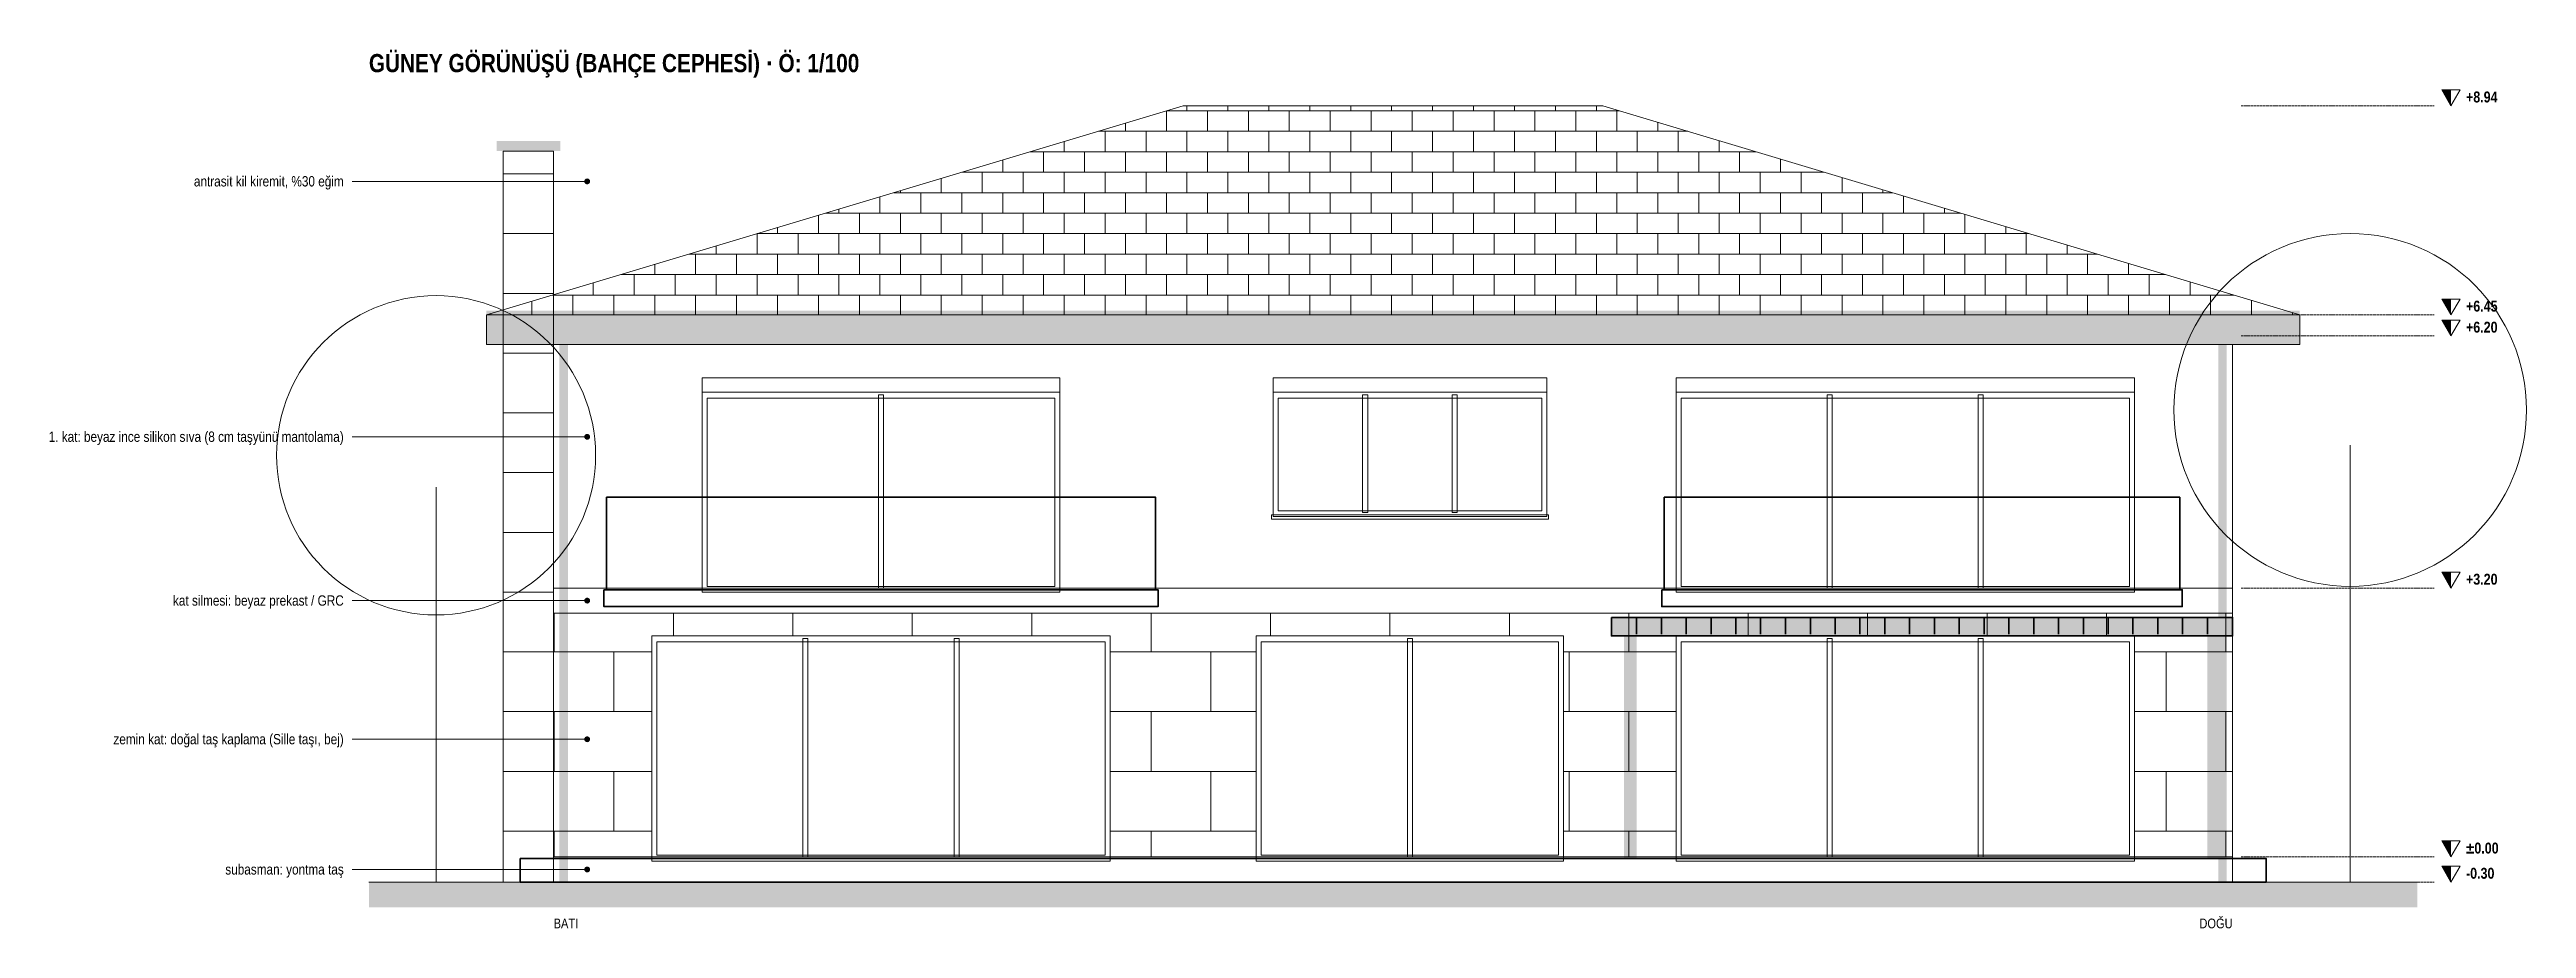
# Model space of a CAD drawing. Header units: centimetres. Extents: x -864 to 7399, y -55958 to -4337.
# Drawn here: x 4449 to 7399, y -40085 to -39039 of the extents above; entities that cross this region are included whole.
import ezdxf
from ezdxf.enums import TextEntityAlignment as Align

# ---------------------------------------------------------------- set-up
doc = ezdxf.new("R2010")
doc.units = ezdxf.units.CM
doc.header["$LTSCALE"] = 0.25
doc.linetypes.add('ACAD_ISO02W100', pattern=[15, 12, -3])
for name, color, linetype, lineweight in [('M-BACA-TUGLA-1', 116, 'Continuous', 9), ('M-BACA-TUGLA-1-T', 8, 'Continuous', 5), ('M-BITK-AGAC-1', 70, 'Continuous', 9), ('M-CKAP-KIREMIT-1', 66, 'Continuous', 9), ('M-CKAP-KIREMIT-1-T', 8, 'Continuous', 5), ('M-CVRE-ZEMIN', 45, 'Continuous', 18), ('M-CVRE-ZEMIN-T', 8, 'Continuous', 5), ('M-DUVK-DOGALTAS-1', 139, 'Continuous', 5), ('M-DUVK-DOGALTAS-1-T', 8, 'Continuous', 5), ('M-DUVK-PREKAST-1', 127, 'Continuous', 5), ('M-GOST-KESITKOT', 46, 'Continuous', 9), ('M-GOST-YAZI', 2, 'Continuous', 9), ('M-PNKS-ALUMINYUM-1', 171, 'Continuous', 9), ('M-SIVA-1', 52, 'Continuous', 5), ('M-TASI-BETONARME-1', 5, 'Continuous', 35), ('M-TASI-BETONARME-1-T', 250, 'Continuous', 5), ('M-YIBO-SAC-1', 12, 'Continuous', 9)]:
    doc.layers.add(name, color=color, linetype=linetype, lineweight=lineweight)
doc.styles.add('YAZI', font='arialn.ttf')
doc.styles.add('YAZI-KALIN', font='arialnb.ttf')

msp = doc.modelspace()

# ---------------------------------------------------------------- texts
at = {"layer": 'M-GOST-KESITKOT', "style": 'YAZI-KALIN'}
for s, p in [('+8.94', (7327, -39102)), ('+6.45', (7327, -39351)), ('+6.20', (7327, -39376)), ('+3.20', (7327, -39676)), ('%%p0.00', (7327, -39996)), ('-0.30', (7327, -40026))]:
    msp.add_text(s, height=12.96, dxfattribs=at).set_placement(p)
at = {"layer": 'M-GOST-YAZI'}
for s, height, style, p in [('GÜNEY GÖRÜNÜŞÜ (BAHÇE CEPHESİ) · Ö: 1/100', 21.6, 'YAZI-KALIN', (4829, -39066)), ('BATI', 11.52, 'YAZI', (5049, -40085))]:
    msp.add_text(s, height=height, dxfattribs=dict(at, style=style)).set_placement(p)
at = {"layer": 'M-GOST-YAZI', "style": 'YAZI'}
for s, height, p in [('antrasit kil kiremit, %30 eğim', 12.24, (4799, -39202)), ('1. kat: beyaz ince silikon sıva (8 cm taşyünü mantolama)', 12.24, (4799, -39506)), ('kat silmesi: beyaz prekast / GRC', 12.24, (4799, -39701)), ('zemin kat: doğal taş kaplama (Sille taşı, bej)', 12.24, (4799, -39866)), ('subasman: yontma taş', 12.24, (4799, -40021)), ('DOĞU', 11.52, (7049, -40085))]:
    msp.add_text(s, height=height, dxfattribs=at).set_placement(p, align=Align.RIGHT)

# ---------------------------------------------------------------- hatches: boundary and pattern name
at = {"layer": 'M-BACA-TUGLA-1-T'}
h = msp.add_hatch(color=256, dxfattribs=at)
h.dxf.hatch_style = 1
h.paths.add_polyline_path([(4981, -39148), (5057, -39148), (5057, -39160), (4981, -39160)])
h = msp.add_hatch(dxfattribs=at)
h.set_pattern_fill('AR-B816', scale=0.35)
h.paths.add_polyline_path([(4989, -39160), (5049, -39160), (5049, -40030), (4989, -40030)])
at = {"layer": 'M-CKAP-KIREMIT-1-T'}
h = msp.add_hatch(dxfattribs=at)
h.set_pattern_fill('AR-B816', scale=0.12)
h.paths.add_polyline_path([(4969, -39355), (5799, -39106), (6299, -39106), (7129, -39355)])
h = msp.add_hatch(color=256, dxfattribs=at)
h.dxf.hatch_style = 1
h.paths.add_polyline_path([(4969, -39350), (7129, -39350), (7129, -39360), (4969, -39360)])
h = msp.add_hatch(color=256, dxfattribs=at)
h.dxf.hatch_style = 1
h.paths.add_polyline_path([(4969, -39355), (7129, -39355), (7129, -39390), (4969, -39390)])
at = {"layer": 'M-CVRE-ZEMIN-T'}
h = msp.add_hatch(dxfattribs=at)
h.set_pattern_fill('EARTH', scale=5)
h.paths.add_polyline_path([(4829, -40030), (7269, -40030), (7269, -40060), (4829, -40060)])
at = {"layer": 'M-DUVK-DOGALTAS-1-T'}
h = msp.add_hatch(dxfattribs=at)
h.set_pattern_fill('AR-B816', scale=0.35)
h.paths.add_polyline_path([(5049, -39710), (7049, -39710), (7049, -39737), (5049, -39737)])
h = msp.add_hatch(dxfattribs=at)
h.set_pattern_fill('AR-B816', scale=0.35)
h.paths.add_polyline_path([(5049, -39737), (5166, -39737), (5166, -40000), (5049, -40000)])
h = msp.add_hatch(dxfattribs=at)
h.set_pattern_fill('AR-B816', scale=0.35)
h.paths.add_polyline_path([(5712, -39737), (5886, -39737), (5886, -40000), (5712, -40000)])
h = msp.add_hatch(dxfattribs=at)
h.set_pattern_fill('AR-B816', scale=0.35)
h.paths.add_polyline_path([(6252, -39737), (6386, -39737), (6386, -40000), (6252, -40000)])
h = msp.add_hatch(dxfattribs=at)
h.set_pattern_fill('AR-B816', scale=0.35)
h.paths.add_polyline_path([(6932, -39737), (7049, -39737), (7049, -40000), (6932, -40000)])
at = {"layer": 'M-GOST-KESITKOT'}
h = msp.add_hatch(color=256, dxfattribs=at)
h.dxf.hatch_style = 1
h.paths.add_polyline_path([(7298, -39087), (7309, -39087), (7309, -39106)])
h = msp.add_hatch(color=256, dxfattribs=at)
h.dxf.hatch_style = 1
h.paths.add_polyline_path([(7298, -39336), (7309, -39336), (7309, -39355)])
h = msp.add_hatch(color=256, dxfattribs=at)
h.dxf.hatch_style = 1
h.paths.add_polyline_path([(7298, -39361), (7309, -39361), (7309, -39380)])
h = msp.add_hatch(color=256, dxfattribs=at)
h.dxf.hatch_style = 1
h.paths.add_polyline_path([(7298, -39661), (7309, -39661), (7309, -39680)])
h = msp.add_hatch(color=256, dxfattribs=at)
h.dxf.hatch_style = 1
h.paths.add_polyline_path([(7298, -39981), (7309, -39981), (7309, -40000)])
h = msp.add_hatch(color=256, dxfattribs=at)
h.dxf.hatch_style = 1
h.paths.add_polyline_path([(7298, -40011), (7309, -40011), (7309, -40030)])
at = {"layer": 'M-GOST-YAZI'}
h = msp.add_hatch(color=256, dxfattribs=at)
h.dxf.hatch_style = 1
edge = h.paths.add_edge_path()
edge.add_arc((5089, -39196), 3.5, 0, 360)
h = msp.add_hatch(color=256, dxfattribs=at)
h.dxf.hatch_style = 1
edge = h.paths.add_edge_path()
edge.add_arc((5089, -39500), 3.5, 0, 360)
h = msp.add_hatch(color=256, dxfattribs=at)
h.dxf.hatch_style = 1
edge = h.paths.add_edge_path()
edge.add_arc((5089, -39695), 3.5, 0, 360)
h = msp.add_hatch(color=256, dxfattribs=at)
h.dxf.hatch_style = 1
edge = h.paths.add_edge_path()
edge.add_arc((5089, -39860), 3.5, 0, 360)
h = msp.add_hatch(color=256, dxfattribs=at)
h.dxf.hatch_style = 1
edge = h.paths.add_edge_path()
edge.add_arc((5089, -40015), 3.5, 0, 360)
at = {"layer": 'M-TASI-BETONARME-1-T'}
h = msp.add_hatch(color=256, dxfattribs=at)
h.dxf.hatch_style = 1
h.paths.add_polyline_path([(6309, -39715), (7049, -39715), (7049, -39737), (6309, -39737)])
h = msp.add_hatch(color=256, dxfattribs=at)
h.dxf.hatch_style = 1
h.paths.add_polyline_path([(6324, -39737), (6339, -39737), (6339, -40002), (6324, -40002)])
h = msp.add_hatch(color=256, dxfattribs=at)
h.dxf.hatch_style = 1
h.paths.add_polyline_path([(7019, -39737), (7034, -39737), (7034, -40002), (7019, -40002)])
at = {"layer": 'M-YIBO-SAC-1'}
h = msp.add_hatch(color=256, dxfattribs=at)
h.dxf.hatch_style = 1
h.paths.add_polyline_path([(5056, -39390), (5066, -39390), (5066, -40030), (5056, -40030)])
h = msp.add_hatch(color=256, dxfattribs=at)
h.dxf.hatch_style = 1
h.paths.add_polyline_path([(7032, -39390), (7042, -39390), (7042, -40030), (7032, -40030)])

# ---------------------------------------------------------------- linework, layer by layer
at = {"layer": 'M-BACA-TUGLA-1'}
msp.add_lwpolyline([(4989, -39160), (5049, -39160), (5049, -40030), (4989, -40030)], close=True, dxfattribs=at)
at = {"layer": 'M-BITK-AGAC-1'}
for p, q in [((7189, -40030), (7189, -39510)), ((4909, -40030), (4909, -39560))]:
    msp.add_line(p, q, dxfattribs=at)
for centre, radius in [((7189, -39468), 210), ((4909, -39522), 190)]:
    msp.add_circle(centre, radius, dxfattribs=at)
at = {"layer": 'M-CKAP-KIREMIT-1'}
for points in [[(4969, -39355), (5799, -39106), (6299, -39106), (7129, -39355)], [(4969, -39355), (7129, -39355), (7129, -39390), (4969, -39390)]]:
    msp.add_lwpolyline(points, close=True, dxfattribs=at)
at = {"layer": 'M-CVRE-ZEMIN'}
msp.add_line((4829, -40030), (7269, -40030), dxfattribs=at)
at = {"layer": 'M-DUVK-DOGALTAS-1'}
for points in [[(5049, -39710), (7049, -39710), (7049, -40000), (5049, -40000)], [(5049, -40000), (7049, -40000), (7049, -40030), (5049, -40030)]]:
    msp.add_lwpolyline(points, close=True, dxfattribs=at)
at = {"layer": 'M-DUVK-PREKAST-1'}
msp.add_lwpolyline([(5049, -39680), (7049, -39680), (7049, -39710), (5049, -39710)], close=True, dxfattribs=at)
at = {"layer": 'M-GOST-KESITKOT', "linetype": 'ACAD_ISO02W100'}
for p, q in [((7059, -39106), (7289, -39106)), ((7059, -39355), (7289, -39355)), ((7059, -39380), (7289, -39380)), ((7059, -39680), (7289, -39680)), ((7059, -40000), (7289, -40000)), ((7059, -40030), (7289, -40030))]:
    msp.add_line(p, q, dxfattribs=at)
at = {"layer": 'M-GOST-KESITKOT'}
for points in [[(7298, -39087), (7320, -39087), (7309, -39106)], [(7298, -39336), (7320, -39336), (7309, -39355)], [(7298, -39361), (7320, -39361), (7309, -39380)], [(7298, -39661), (7320, -39661), (7309, -39680)], [(7298, -39981), (7320, -39981), (7309, -40000)], [(7298, -40011), (7320, -40011), (7309, -40030)]]:
    msp.add_lwpolyline(points, close=True, dxfattribs=at)
at = {"layer": 'M-GOST-YAZI'}
for p, q in [((4809, -39196), (5089, -39196)), ((4809, -39500), (5089, -39500)), ((4809, -39695), (5089, -39695)), ((4809, -39860), (5089, -39860)), ((4809, -40015), (5089, -40015))]:
    msp.add_line(p, q, dxfattribs=at)
at = {"layer": 'M-PNKS-ALUMINYUM-1'}
for points in [[(5226, -39430), (5652, -39430), (5652, -39447), (5226, -39447)], [(5226, -39447), (5652, -39447), (5652, -39685), (5226, -39685)], [(5906, -39430), (6232, -39430), (6232, -39447), (5906, -39447)], [(5906, -39447), (6232, -39447), (6232, -39595), (5906, -39595)], [(6386, -39430), (6932, -39430), (6932, -39447), (6386, -39447)], [(6386, -39447), (6932, -39447), (6932, -39685), (6386, -39685)], [(5232, -39454), (5646, -39454), (5646, -39678), (5232, -39678)], [(5436, -39450), (5442, -39450), (5442, -39680), (5436, -39680)], [(5912, -39454), (6226, -39454), (6226, -39588), (5912, -39588)], [(6012.7, -39450), (6018.7, -39450), (6018.7, -39590), (6012.7, -39590)], [(6119.3, -39450), (6125.3, -39450), (6125.3, -39590), (6119.3, -39590)], [(6392, -39454), (6926, -39454), (6926, -39678), (6392, -39678)], [(6566, -39450), (6572, -39450), (6572, -39680), (6566, -39680)], [(6746, -39450), (6752, -39450), (6752, -39680), (6746, -39680)], [(5904, -39593), (6234, -39593), (6234, -39598), (5904, -39598)], [(5904, -39593), (6234, -39593), (6234, -39598), (5904, -39598)], [(5166, -39737), (5712, -39737), (5712, -40005), (5166, -40005)], [(5346, -39740), (5352, -39740), (5352, -40000), (5346, -40000)], [(5526, -39740), (5532, -39740), (5532, -40000), (5526, -40000)], [(5886, -39737), (6252, -39737), (6252, -40005), (5886, -40005)], [(6066, -39740), (6072, -39740), (6072, -40000), (6066, -40000)], [(6386, -39737), (6932, -39737), (6932, -40005), (6386, -40005)], [(6566, -39740), (6572, -39740), (6572, -40000), (6566, -40000)], [(6746, -39740), (6752, -39740), (6752, -40000), (6746, -40000)], [(5172, -39744), (5706, -39744), (5706, -39998), (5172, -39998)], [(5892, -39744), (6246, -39744), (6246, -39998), (5892, -39998)], [(6392, -39744), (6926, -39744), (6926, -39998), (6392, -39998)]]:
    msp.add_lwpolyline(points, close=True, dxfattribs=at)
at = {"layer": 'M-SIVA-1'}
msp.add_lwpolyline([(5049, -39390), (7049, -39390), (7049, -39680), (5049, -39680)], close=True, dxfattribs=at)
at = {"layer": 'M-TASI-BETONARME-1'}
for p, q in [((6339, -39735), (6339, -39715)), ((6368.6, -39735), (6368.6, -39715)), ((6398.1, -39735), (6398.1, -39715)), ((6427.7, -39735), (6427.7, -39715)), ((6457.3, -39735), (6457.3, -39715)), ((6486.8, -39735), (6486.8, -39715)), ((6516.4, -39735), (6516.4, -39715)), ((6546, -39735), (6546, -39715)), ((6575.5, -39735), (6575.5, -39715)), ((6605.1, -39735), (6605.1, -39715)), ((6634.7, -39735), (6634.7, -39715)), ((6664.2, -39735), (6664.2, -39715)), ((6693.8, -39735), (6693.8, -39715)), ((6723.3, -39735), (6723.3, -39715)), ((6752.9, -39735), (6752.9, -39715)), ((6782.5, -39735), (6782.5, -39715)), ((6812, -39735), (6812, -39715)), ((6841.6, -39735), (6841.6, -39715)), ((6871.2, -39735), (6871.2, -39715)), ((6900.7, -39735), (6900.7, -39715)), ((6930.3, -39735), (6930.3, -39715)), ((6959.9, -39735), (6959.9, -39715)), ((6989.4, -39735), (6989.4, -39715)), ((7019, -39735), (7019, -39715))]:
    msp.add_line(p, q, dxfattribs=at)
for points in [[(5112, -39572), (5766, -39572), (5766, -39682), (5112, -39682)], [(6372, -39572), (6986, -39572), (6986, -39682), (6372, -39682)], [(5109, -39682), (5769, -39682), (5769, -39702), (5109, -39702)], [(6369, -39682), (6989, -39682), (6989, -39702), (6369, -39702)], [(6309, -39715), (7049, -39715), (7049, -39737), (6309, -39737)], [(5009, -40002), (7089, -40002), (7089, -40030), (5009, -40030)]]:
    msp.add_lwpolyline(points, close=True, dxfattribs=at)

msp.set_redraw_order([(e.dxf.handle, doc.entitydb.next_handle()) for e in msp.query("TEXT MTEXT ATTDEF DIMENSION ARC_DIMENSION")])  # texts and dimensions are drawn at this point

doc.saveas('drawing.dxf')
